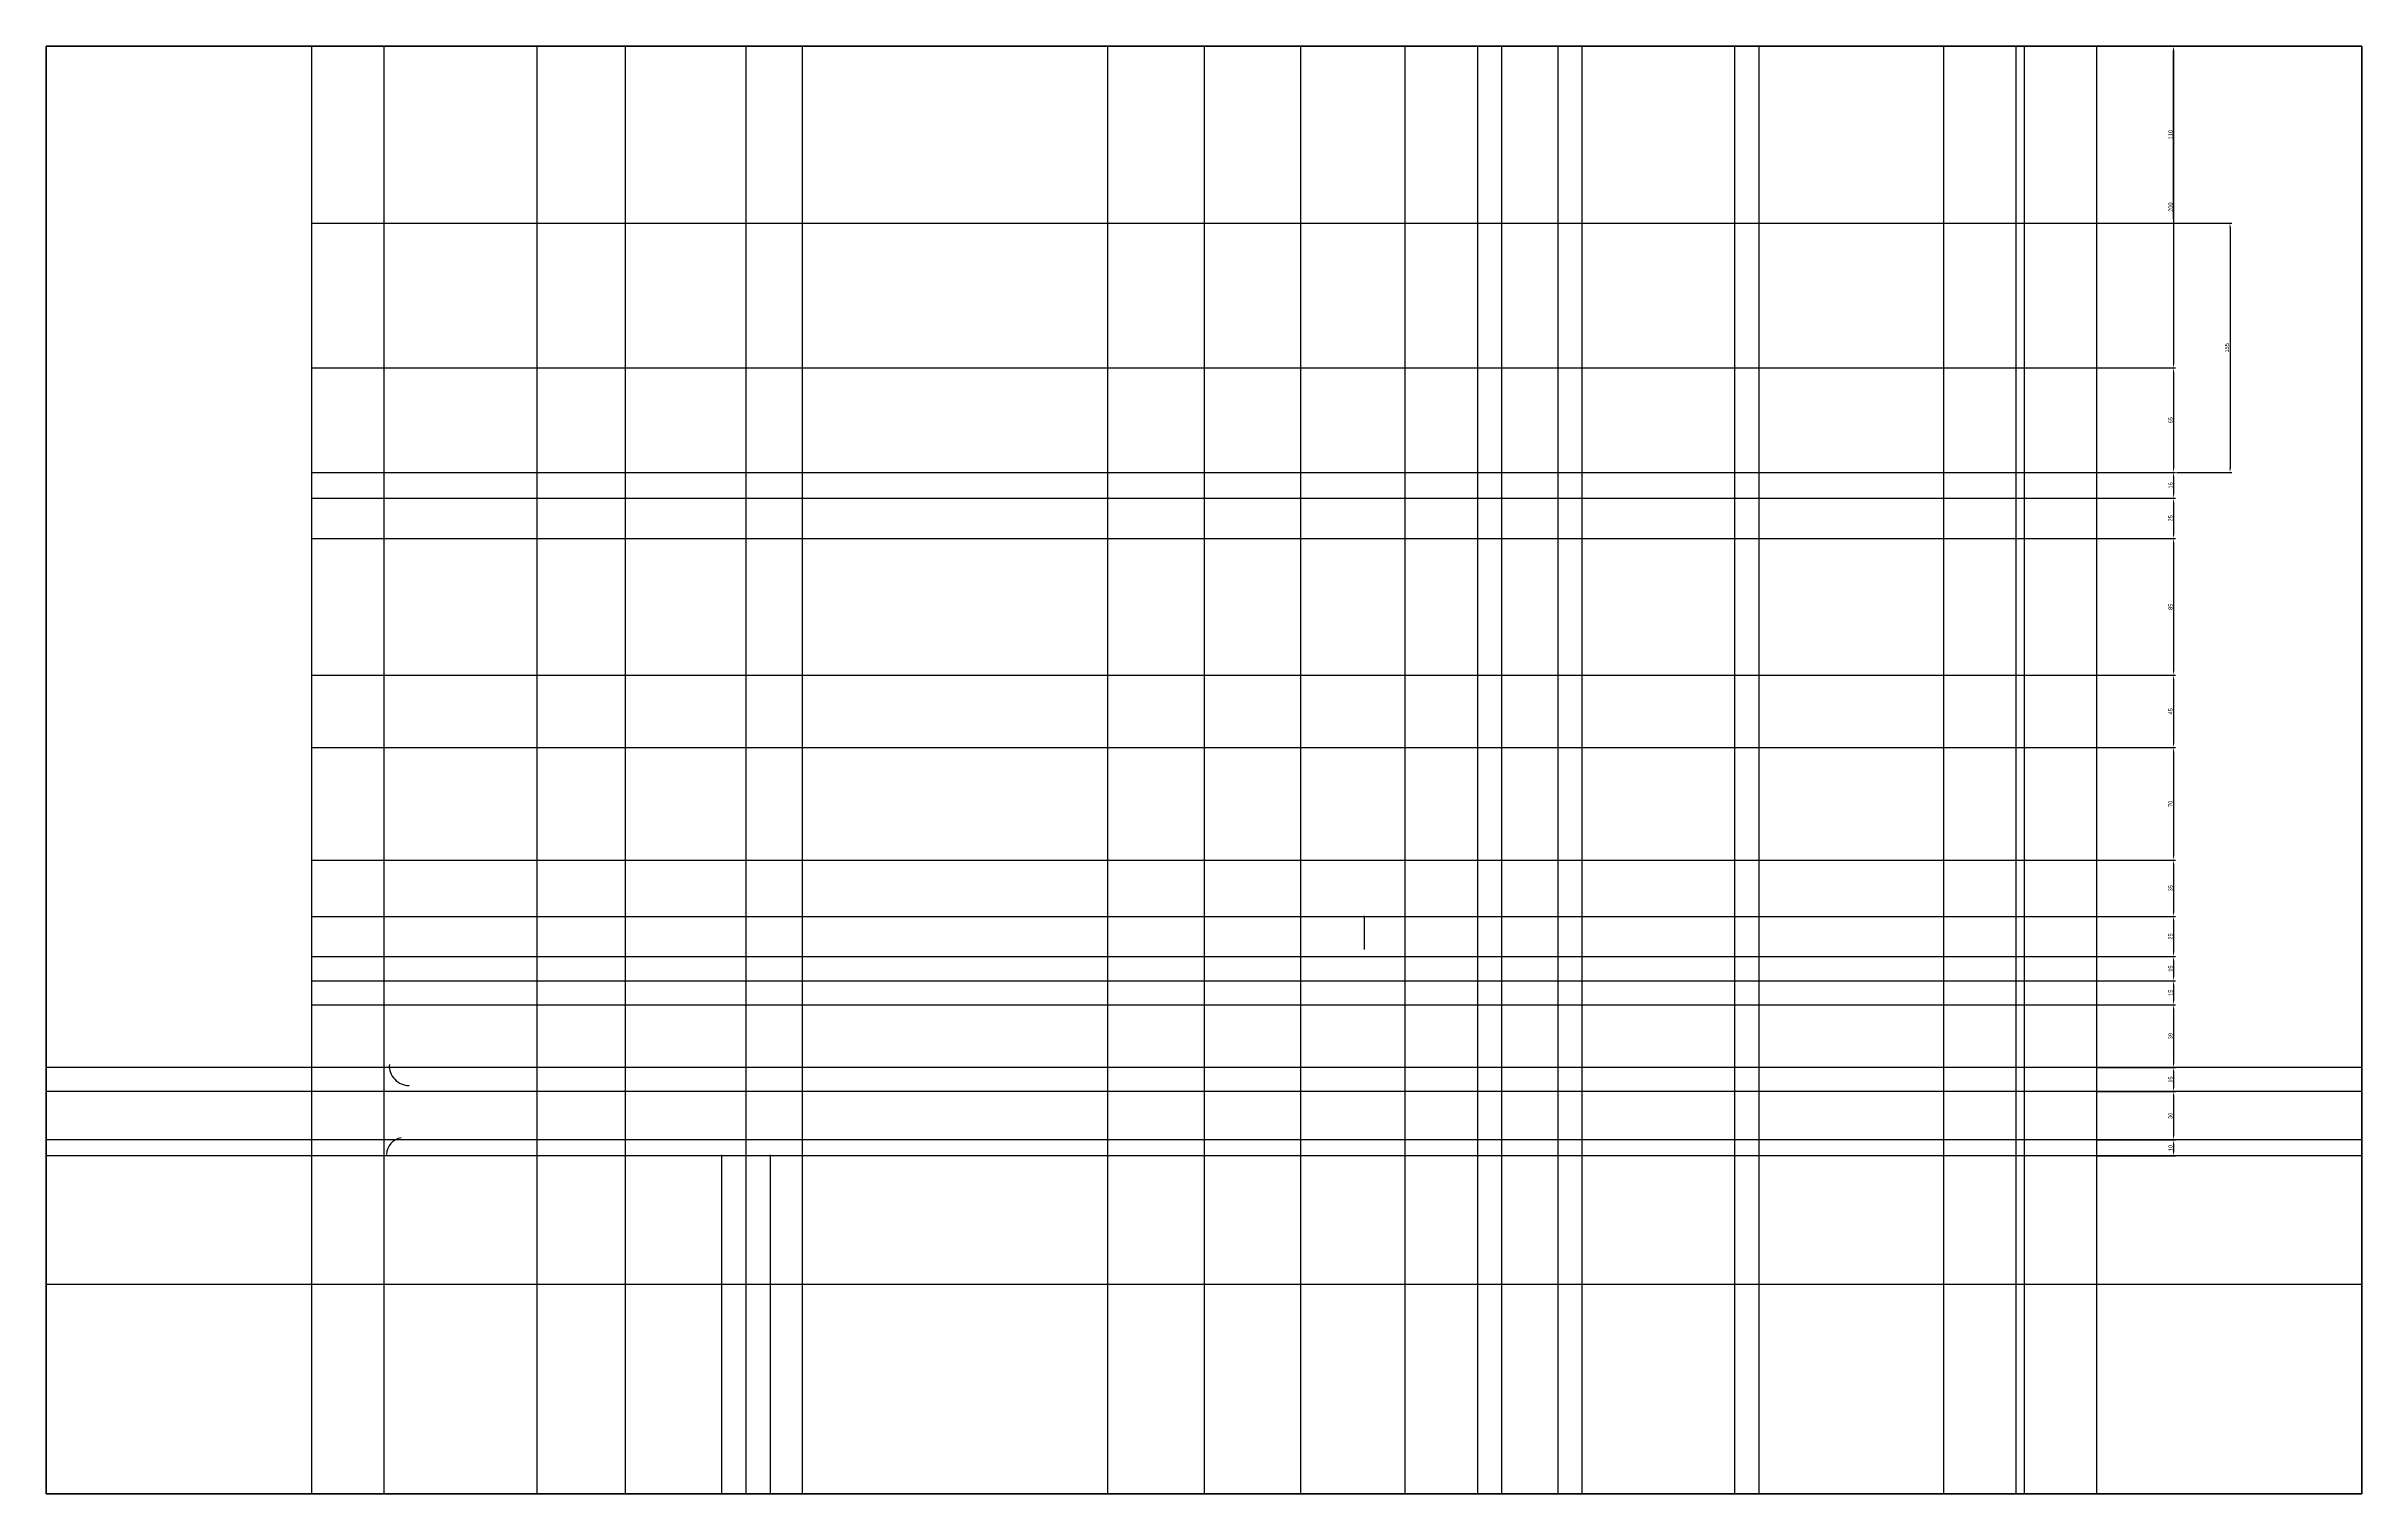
# Model space of a CAD drawing. Header units: millimetres. Extents: x 0 to 1440, y 0 to 900.
import ezdxf

# ---------------------------------------------------------------- set-up
doc = ezdxf.new("R2010")
doc.units = ezdxf.units.MM
doc.styles.get("Standard").update_dxf_attribs({"font": 'arial.ttf'})
doc.dimstyles.new('ISO-25', dxfattribs={"dimtxt": 2.5, "dimasz": 2.5, "dimexe": 1.25, "dimexo": 0.625, "dimtad": 1, "dimtxsty": 'Standard', "dimcen": 2.5, "dimadec": 0, "dimazin": 0, "dimtfac": 1, "dimtmove": 0, "dimatfit": 3, "dimfxl": 0, "dimarcsym": 0})
picture_1 = doc.add_image_def('image1.jpg', size_in_pixel=(1440, 900))

# ---------------------------------------------------------------- blocks, each defined once
blk = doc.blocks.new('*D1')
at = {"color": 0, "lineweight": -2, "transparency": 16777216}
for p, q in [((1275.6, 900), (1324.2, 900)), ((1323, 792.5), (1323, 897.5)), ((1275.6, 790), (1324.2, 790))]:
    blk.add_line(p, q, dxfattribs=at)
at = {"color": 0, "transparency": 16777216}
for points in [[(1322.6, 897.5), (1323.4, 897.5), (1323, 900)], [(1322.6, 792.5), (1323.4, 792.5), (1323, 790)]]:
    blk.add_solid(points, dxfattribs=at)
at = {"layer": 'Defpoints', "color": 0, "transparency": 16777216}
for p in [(1275, 900), (1323, 900), (1275, 790)]:
    blk.add_point(p, dxfattribs=at)
at = {"color": 0, "transparency": 16777216, "insert": (1321.1, 845), "char_height": 2.5, "attachment_point": 5, "rotation": 90}
blk.add_mtext('110', dxfattribs=at)
blk = doc.blocks.new('*D2')
at = {"color": 0, "lineweight": -2, "transparency": 16777216}
for p, q in [((1275.6, 900), (1324.2, 900)), ((1323, 897.5), (1323, 702.5)), ((1275.6, 700), (1324.2, 700))]:
    blk.add_line(p, q, dxfattribs=at)
at = {"color": 0, "transparency": 16777216}
for points in [[(1322.6, 897.5), (1323.4, 897.5), (1323, 900)], [(1322.6, 702.5), (1323.4, 702.5), (1323, 700)]]:
    blk.add_solid(points, dxfattribs=at)
at = {"layer": 'Defpoints', "color": 0, "transparency": 16777216}
for p in [(1275, 900), (1275, 700), (1323, 700)]:
    blk.add_point(p, dxfattribs=at)
at = {"color": 0, "transparency": 16777216, "insert": (1321.1, 800), "char_height": 2.5, "attachment_point": 5, "rotation": 90}
blk.add_mtext('200', dxfattribs=at)
blk = doc.blocks.new('*D3')
at = {"color": 0, "lineweight": -2, "transparency": 16777216}
for p, q in [((1275.6, 700), (1324.2, 700)), ((1323, 697.5), (1323, 637.5)), ((1275.6, 635), (1324.2, 635))]:
    blk.add_line(p, q, dxfattribs=at)
at = {"color": 0, "transparency": 16777216}
for points in [[(1322.6, 697.5), (1323.4, 697.5), (1323, 700)], [(1322.6, 637.5), (1323.4, 637.5), (1323, 635)]]:
    blk.add_solid(points, dxfattribs=at)
at = {"layer": 'Defpoints', "color": 0, "transparency": 16777216}
for p in [(1275, 700), (1275, 635), (1323, 635)]:
    blk.add_point(p, dxfattribs=at)
at = {"color": 0, "transparency": 16777216, "insert": (1321.1, 667.5), "char_height": 2.5, "attachment_point": 5, "rotation": 90}
blk.add_mtext('65', dxfattribs=at)
blk = doc.blocks.new('*D4')
at = {"color": 0, "lineweight": -2, "transparency": 16777216}
for p, q in [((1275.6, 635), (1324.2, 635)), ((1323, 632.5), (1323, 621.5)), ((1275.6, 619), (1324.2, 619))]:
    blk.add_line(p, q, dxfattribs=at)
at = {"color": 0, "transparency": 16777216}
for points in [[(1322.6, 632.5), (1323.4, 632.5), (1323, 635)], [(1322.6, 621.5), (1323.4, 621.5), (1323, 619)]]:
    blk.add_solid(points, dxfattribs=at)
at = {"layer": 'Defpoints', "color": 0, "transparency": 16777216}
for p in [(1275, 635), (1275, 619), (1323, 619)]:
    blk.add_point(p, dxfattribs=at)
at = {"color": 0, "transparency": 16777216, "insert": (1321.1, 627), "char_height": 2.5, "attachment_point": 5, "rotation": 90}
blk.add_mtext('16', dxfattribs=at)
blk = doc.blocks.new('*D5')
at = {"color": 0, "lineweight": -2, "transparency": 16777216}
for p, q in [((1275.6, 619), (1324.2, 619)), ((1323, 616.5), (1323, 596.5)), ((1275.6, 594), (1324.2, 594))]:
    blk.add_line(p, q, dxfattribs=at)
at = {"color": 0, "transparency": 16777216}
for points in [[(1322.6, 616.5), (1323.4, 616.5), (1323, 619)], [(1322.6, 596.5), (1323.4, 596.5), (1323, 594)]]:
    blk.add_solid(points, dxfattribs=at)
at = {"layer": 'Defpoints', "color": 0, "transparency": 16777216}
for p in [(1275, 619), (1275, 594), (1323, 594)]:
    blk.add_point(p, dxfattribs=at)
at = {"color": 0, "transparency": 16777216, "insert": (1321.1, 606.5), "char_height": 2.5, "attachment_point": 5, "rotation": 90}
blk.add_mtext('25', dxfattribs=at)
blk = doc.blocks.new('*D6')
at = {"color": 0, "lineweight": -2, "transparency": 16777216}
for p, q in [((1275.6, 594), (1324.2, 594)), ((1323, 591.5), (1323, 511.5)), ((1275.6, 509), (1324.2, 509))]:
    blk.add_line(p, q, dxfattribs=at)
at = {"color": 0, "transparency": 16777216}
for points in [[(1322.6, 591.5), (1323.4, 591.5), (1323, 594)], [(1322.6, 511.5), (1323.4, 511.5), (1323, 509)]]:
    blk.add_solid(points, dxfattribs=at)
at = {"layer": 'Defpoints', "color": 0, "transparency": 16777216}
for p in [(1275, 594), (1275, 509), (1323, 509)]:
    blk.add_point(p, dxfattribs=at)
at = {"color": 0, "transparency": 16777216, "insert": (1321.1, 551.5), "char_height": 2.5, "attachment_point": 5, "rotation": 90}
blk.add_mtext('85', dxfattribs=at)
blk = doc.blocks.new('*D7')
at = {"color": 0, "lineweight": -2, "transparency": 16777216}
for p, q in [((1275.6, 509), (1324.2, 509)), ((1323, 506.5), (1323, 466.5)), ((1275.6, 464), (1324.2, 464))]:
    blk.add_line(p, q, dxfattribs=at)
at = {"color": 0, "transparency": 16777216}
for points in [[(1322.6, 506.5), (1323.4, 506.5), (1323, 509)], [(1322.6, 466.5), (1323.4, 466.5), (1323, 464)]]:
    blk.add_solid(points, dxfattribs=at)
at = {"layer": 'Defpoints', "color": 0, "transparency": 16777216}
for p in [(1275, 509), (1275, 464), (1323, 464)]:
    blk.add_point(p, dxfattribs=at)
at = {"color": 0, "transparency": 16777216, "insert": (1321.1, 486.5), "char_height": 2.5, "attachment_point": 5, "rotation": 90}
blk.add_mtext('45', dxfattribs=at)
blk = doc.blocks.new('*D8')
at = {"color": 0, "lineweight": -2, "transparency": 16777216}
for p, q in [((1275.6, 464), (1324.2, 464)), ((1323, 461.5), (1323, 396.5)), ((1275.6, 394), (1324.2, 394))]:
    blk.add_line(p, q, dxfattribs=at)
at = {"color": 0, "transparency": 16777216}
for points in [[(1322.6, 461.5), (1323.4, 461.5), (1323, 464)], [(1322.6, 396.5), (1323.4, 396.5), (1323, 394)]]:
    blk.add_solid(points, dxfattribs=at)
at = {"layer": 'Defpoints', "color": 0, "transparency": 16777216}
for p in [(1275, 464), (1275, 394), (1323, 394)]:
    blk.add_point(p, dxfattribs=at)
at = {"color": 0, "transparency": 16777216, "insert": (1321.1, 429), "char_height": 2.5, "attachment_point": 5, "rotation": 90}
blk.add_mtext('70', dxfattribs=at)
blk = doc.blocks.new('*D9')
at = {"color": 0, "lineweight": -2, "transparency": 16777216}
for p, q in [((1275.6, 394), (1324.2, 394)), ((1323, 391.5), (1323, 361.5)), ((1275.6, 359), (1324.2, 359))]:
    blk.add_line(p, q, dxfattribs=at)
at = {"color": 0, "transparency": 16777216}
for points in [[(1322.6, 391.5), (1323.4, 391.5), (1323, 394)], [(1322.6, 361.5), (1323.4, 361.5), (1323, 359)]]:
    blk.add_solid(points, dxfattribs=at)
at = {"layer": 'Defpoints', "color": 0, "transparency": 16777216}
for p in [(1275, 394), (1275, 359), (1323, 359)]:
    blk.add_point(p, dxfattribs=at)
at = {"color": 0, "transparency": 16777216, "insert": (1321.1, 376.5), "char_height": 2.5, "attachment_point": 5, "rotation": 90}
blk.add_mtext('35', dxfattribs=at)
blk = doc.blocks.new('*D10')
at = {"color": 0, "lineweight": -2, "transparency": 16777216}
for p, q in [((1275.6, 359), (1324.2, 359)), ((1323, 356.5), (1323, 336.5)), ((1275.6, 334), (1324.2, 334))]:
    blk.add_line(p, q, dxfattribs=at)
at = {"color": 0, "transparency": 16777216}
for points in [[(1322.6, 356.5), (1323.4, 356.5), (1323, 359)], [(1322.6, 336.5), (1323.4, 336.5), (1323, 334)]]:
    blk.add_solid(points, dxfattribs=at)
at = {"layer": 'Defpoints', "color": 0, "transparency": 16777216}
for p in [(1275, 359), (1275, 334), (1323, 334)]:
    blk.add_point(p, dxfattribs=at)
at = {"color": 0, "transparency": 16777216, "insert": (1321.1, 346.5), "char_height": 2.5, "attachment_point": 5, "rotation": 90}
blk.add_mtext('25', dxfattribs=at)
blk = doc.blocks.new('*D11')
at = {"color": 0, "lineweight": -2, "transparency": 16777216}
for p, q in [((1275.6, 334), (1324.2, 334)), ((1323, 331.5), (1323, 321.5)), ((1275.6, 319), (1324.2, 319))]:
    blk.add_line(p, q, dxfattribs=at)
at = {"color": 0, "transparency": 16777216}
for points in [[(1322.6, 331.5), (1323.4, 331.5), (1323, 334)], [(1322.6, 321.5), (1323.4, 321.5), (1323, 319)]]:
    blk.add_solid(points, dxfattribs=at)
at = {"layer": 'Defpoints', "color": 0, "transparency": 16777216}
for p in [(1275, 334), (1275, 319), (1323, 319)]:
    blk.add_point(p, dxfattribs=at)
at = {"color": 0, "transparency": 16777216, "insert": (1321.1, 326.5), "char_height": 2.5, "attachment_point": 5, "rotation": 90}
blk.add_mtext('15', dxfattribs=at)
blk = doc.blocks.new('*D12')
at = {"color": 0, "lineweight": -2, "transparency": 16777216}
for p, q in [((1275.6, 319), (1324.2, 319)), ((1275.6, 304), (1324.2, 304)), ((1323, 316.5), (1323, 306.5))]:
    blk.add_line(p, q, dxfattribs=at)
at = {"color": 0, "transparency": 16777216}
for points in [[(1322.6, 316.5), (1323.4, 316.5), (1323, 319)], [(1322.6, 306.5), (1323.4, 306.5), (1323, 304)]]:
    blk.add_solid(points, dxfattribs=at)
at = {"layer": 'Defpoints', "color": 0, "transparency": 16777216}
for p in [(1275, 319), (1275, 304), (1323, 304)]:
    blk.add_point(p, dxfattribs=at)
at = {"color": 0, "transparency": 16777216, "insert": (1321.1, 311.5), "char_height": 2.5, "attachment_point": 5, "rotation": 90}
blk.add_mtext('15', dxfattribs=at)
blk = doc.blocks.new('*D13')
at = {"color": 0, "lineweight": -2, "transparency": 16777216}
for p, q in [((1275.6, 304), (1324.2, 304)), ((1323, 301.5), (1323, 267.5)), ((1275.6, 265), (1324.2, 265))]:
    blk.add_line(p, q, dxfattribs=at)
at = {"color": 0, "transparency": 16777216}
for points in [[(1322.6, 301.5), (1323.4, 301.5), (1323, 304)], [(1322.6, 267.5), (1323.4, 267.5), (1323, 265)]]:
    blk.add_solid(points, dxfattribs=at)
at = {"layer": 'Defpoints', "color": 0, "transparency": 16777216}
for p in [(1275, 304), (1275, 265), (1323, 265)]:
    blk.add_point(p, dxfattribs=at)
at = {"color": 0, "transparency": 16777216, "insert": (1321.1, 284.5), "char_height": 2.5, "attachment_point": 5, "rotation": 90}
blk.add_mtext('39', dxfattribs=at)
blk = doc.blocks.new('*D14')
at = {"color": 0, "lineweight": -2, "transparency": 16777216}
for p, q in [((1275.6, 265), (1324.2, 265)), ((1323, 262.5), (1323, 252.5)), ((1275.6, 250), (1324.2, 250))]:
    blk.add_line(p, q, dxfattribs=at)
at = {"color": 0, "transparency": 16777216}
for points in [[(1322.6, 262.5), (1323.4, 262.5), (1323, 265)], [(1322.6, 252.5), (1323.4, 252.5), (1323, 250)]]:
    blk.add_solid(points, dxfattribs=at)
at = {"layer": 'Defpoints', "color": 0, "transparency": 16777216}
for p in [(1275, 265), (1275, 250), (1323, 250)]:
    blk.add_point(p, dxfattribs=at)
at = {"color": 0, "transparency": 16777216, "insert": (1321.1, 257.5), "char_height": 2.5, "attachment_point": 5, "rotation": 90}
blk.add_mtext('15', dxfattribs=at)
blk = doc.blocks.new('*D15')
at = {"color": 0, "lineweight": -2, "transparency": 16777216}
for p, q in [((1275.6, 250), (1324.2, 250)), ((1323, 247.5), (1323, 222.5)), ((1275.6, 220), (1324.2, 220))]:
    blk.add_line(p, q, dxfattribs=at)
at = {"color": 0, "transparency": 16777216}
for points in [[(1322.6, 247.5), (1323.4, 247.5), (1323, 250)], [(1322.6, 222.5), (1323.4, 222.5), (1323, 220)]]:
    blk.add_solid(points, dxfattribs=at)
at = {"layer": 'Defpoints', "color": 0, "transparency": 16777216}
for p in [(1275, 250), (1275, 220), (1323, 220)]:
    blk.add_point(p, dxfattribs=at)
at = {"color": 0, "transparency": 16777216, "insert": (1321.1, 235), "char_height": 2.5, "attachment_point": 5, "rotation": 90}
blk.add_mtext('30', dxfattribs=at)
blk = doc.blocks.new('*D16')
at = {"color": 0, "lineweight": -2, "transparency": 16777216}
for p, q in [((1275.6, 220), (1324.2, 220)), ((1323, 217.5), (1323, 212.5)), ((1275.6, 210), (1324.2, 210))]:
    blk.add_line(p, q, dxfattribs=at)
at = {"color": 0, "transparency": 16777216}
for points in [[(1322.6, 217.5), (1323.4, 217.5), (1323, 220)], [(1322.6, 212.5), (1323.4, 212.5), (1323, 210)]]:
    blk.add_solid(points, dxfattribs=at)
at = {"layer": 'Defpoints', "color": 0, "transparency": 16777216}
for p in [(1275, 220), (1275, 210), (1323, 210)]:
    blk.add_point(p, dxfattribs=at)
at = {"color": 0, "transparency": 16777216, "insert": (1321.1, 215), "char_height": 2.5, "attachment_point": 5, "rotation": 90}
blk.add_mtext('10', dxfattribs=at)
blk = doc.blocks.new('*D17')
at = {"color": 0, "lineweight": -2, "transparency": 16777216}
for p, q in [((1275.6, 790), (1359.3, 790)), ((1358.1, 787.5), (1358.1, 637.5)), ((1324.9, 635), (1359.3, 635))]:
    blk.add_line(p, q, dxfattribs=at)
at = {"color": 0, "transparency": 16777216}
for points in [[(1357.7, 787.5), (1358.5, 787.5), (1358.1, 790)], [(1357.7, 637.5), (1358.5, 637.5), (1358.1, 635)]]:
    blk.add_solid(points, dxfattribs=at)
at = {"layer": 'Defpoints', "color": 0, "transparency": 16777216}
for p in [(1275, 790), (1324.2, 635), (1358.1, 635)]:
    blk.add_point(p, dxfattribs=at)
at = {"color": 0, "transparency": 16777216, "insert": (1356.2, 712.5), "char_height": 2.5, "attachment_point": 5, "rotation": 90}
blk.add_mtext('155', dxfattribs=at)

msp = doc.modelspace()

# ---------------------------------------------------------------- linework, layer by layer
at = {"color": 5}
for p, q in [((165, 900), (165, 0)), ((210, 900), (210, 0)), ((305, 900), (305, 0)), ((360, 900), (360, 0)), ((435, 900), (435, 0)), ((470, 900), (470, 0)), ((660, 900), (660, 0)), ((720, 900), (720, 0)), ((780, 900), (780, 0)), ((845, 900), (845, 0)), ((890, 900), (890, 0)), ((905, 900), (905, 0)), ((940, 900), (940, 0)), ((955, 900), (955, 0)), ((1050, 900), (1050, 0)), ((1065, 900), (1065, 0)), ((1180, 900), (1180, 0)), ((1225, 900), (1225, 0)), ((1230, 900), (1230, 0)), ((1275, 900), (1275, 0)), ((419.838, 210.712), (419.838, 0)), ((450.106, 210.712), (450.106, 0))]:
    msp.add_line(p, q, dxfattribs=at)
at = {"color": 3}
for p, q in [((165, 790), (1275, 790)), ((165, 700), (1275, 700)), ((165, 635), (1275, 635)), ((165, 619), (1275, 619)), ((165, 594), (1275, 594)), ((165, 509), (1275, 509)), ((165, 464), (1275, 464)), ((165, 394), (1275, 394)), ((165, 359), (1275, 359)), ((819.744, 338.286), (819.744, 359.291)), ((165, 334), (1275, 334)), ((165, 319), (1275, 319)), ((165, 304), (1275, 304)), ((1440, 265), (0, 265)), ((1440, 250), (0, 250)), ((1440, 220), (0, 220)), ((1440, 210), (0, 210)), ((1440, 130), (0, 130))]:
    msp.add_line(p, q, dxfattribs=at)
at = {"color": 1}
msp.add_lwpolyline([(0, 0), (1440, 0), (1440, 900), (0, 900)], close=True, dxfattribs=at)
at = {"color": 5}
for centre, radius, start, end in [((225.698, 266.139), 12.379, 176.5721, 270), ((221.909, 211.007), 10.245, 96.824011, 180)]:
    msp.add_arc(centre, radius, start, end, dxfattribs=at)

# ---------------------------------------------------------------- dimensions: what is measured, and where the dimension line sits
at = {"color": 1}
for base, p2, picture, middle in [((1322.981, 900), (1275, 900), '*D1', (1321.08, 845)), ((1358.072, 635), (1324.231, 635), '*D17', (1356.171, 712.5))]:
    dim = msp.add_linear_dim(base=base, p1=(1275, 790), p2=p2, angle=90, dimstyle='ISO-25', dxfattribs=at)
    dim.commit()
    dim.dimension.update_dxf_attribs({"geometry": picture, "text_midpoint": middle})
for base, p1, p2, picture, middle in [((1322.981, 700), (1275, 900), (1275, 700), '*D2', (1321.08, 800)), ((1322.981, 635), (1275, 700), (1275, 635), '*D3', (1321.08, 667.5)), ((1322.981, 619), (1275, 635), (1275, 619), '*D4', (1321.08, 627)), ((1322.981, 594), (1275, 619), (1275, 594), '*D5', (1321.08, 606.5)), ((1322.981, 509), (1275, 594), (1275, 509), '*D6', (1321.08, 551.5)), ((1322.981, 464), (1275, 509), (1275, 464), '*D7', (1321.085, 486.5)), ((1322.981, 394), (1275, 464), (1275, 394), '*D8', (1321.08, 429)), ((1322.981, 359), (1275, 394), (1275, 359), '*D9', (1321.079, 376.5)), ((1322.981, 334), (1275, 359), (1275, 334), '*D10', (1321.08, 346.5)), ((1322.981, 319), (1275, 334), (1275, 319), '*D11', (1321.08, 326.5)), ((1322.981, 304), (1275, 319), (1275, 304), '*D12', (1321.08, 311.5)), ((1322.981, 265), (1275, 304), (1275, 265), '*D13', (1321.079, 284.5)), ((1322.981, 250), (1275, 265), (1275, 250), '*D14', (1321.08, 257.5)), ((1322.981, 220), (1275, 250), (1275, 220), '*D15', (1321.079, 235)), ((1322.981, 210), (1275, 220), (1275, 210), '*D16', (1321.08, 215))]:
    dim = msp.add_linear_dim(base=base, p1=p1, p2=p2, angle=90, dimstyle='ISO-25', override={"dimtmove": 1}, dxfattribs=at)
    dim.commit()
    dim.dimension.update_dxf_attribs({"geometry": picture, "text_midpoint": middle})

# ---------------------------------------------------------------- pictures from other files: only their frames are drawn
image = msp.add_image(picture_1, insert=(0, 0), size_in_units=(1440, 900))
image.dxf.flags = 7

doc.saveas('drawing.dxf')
